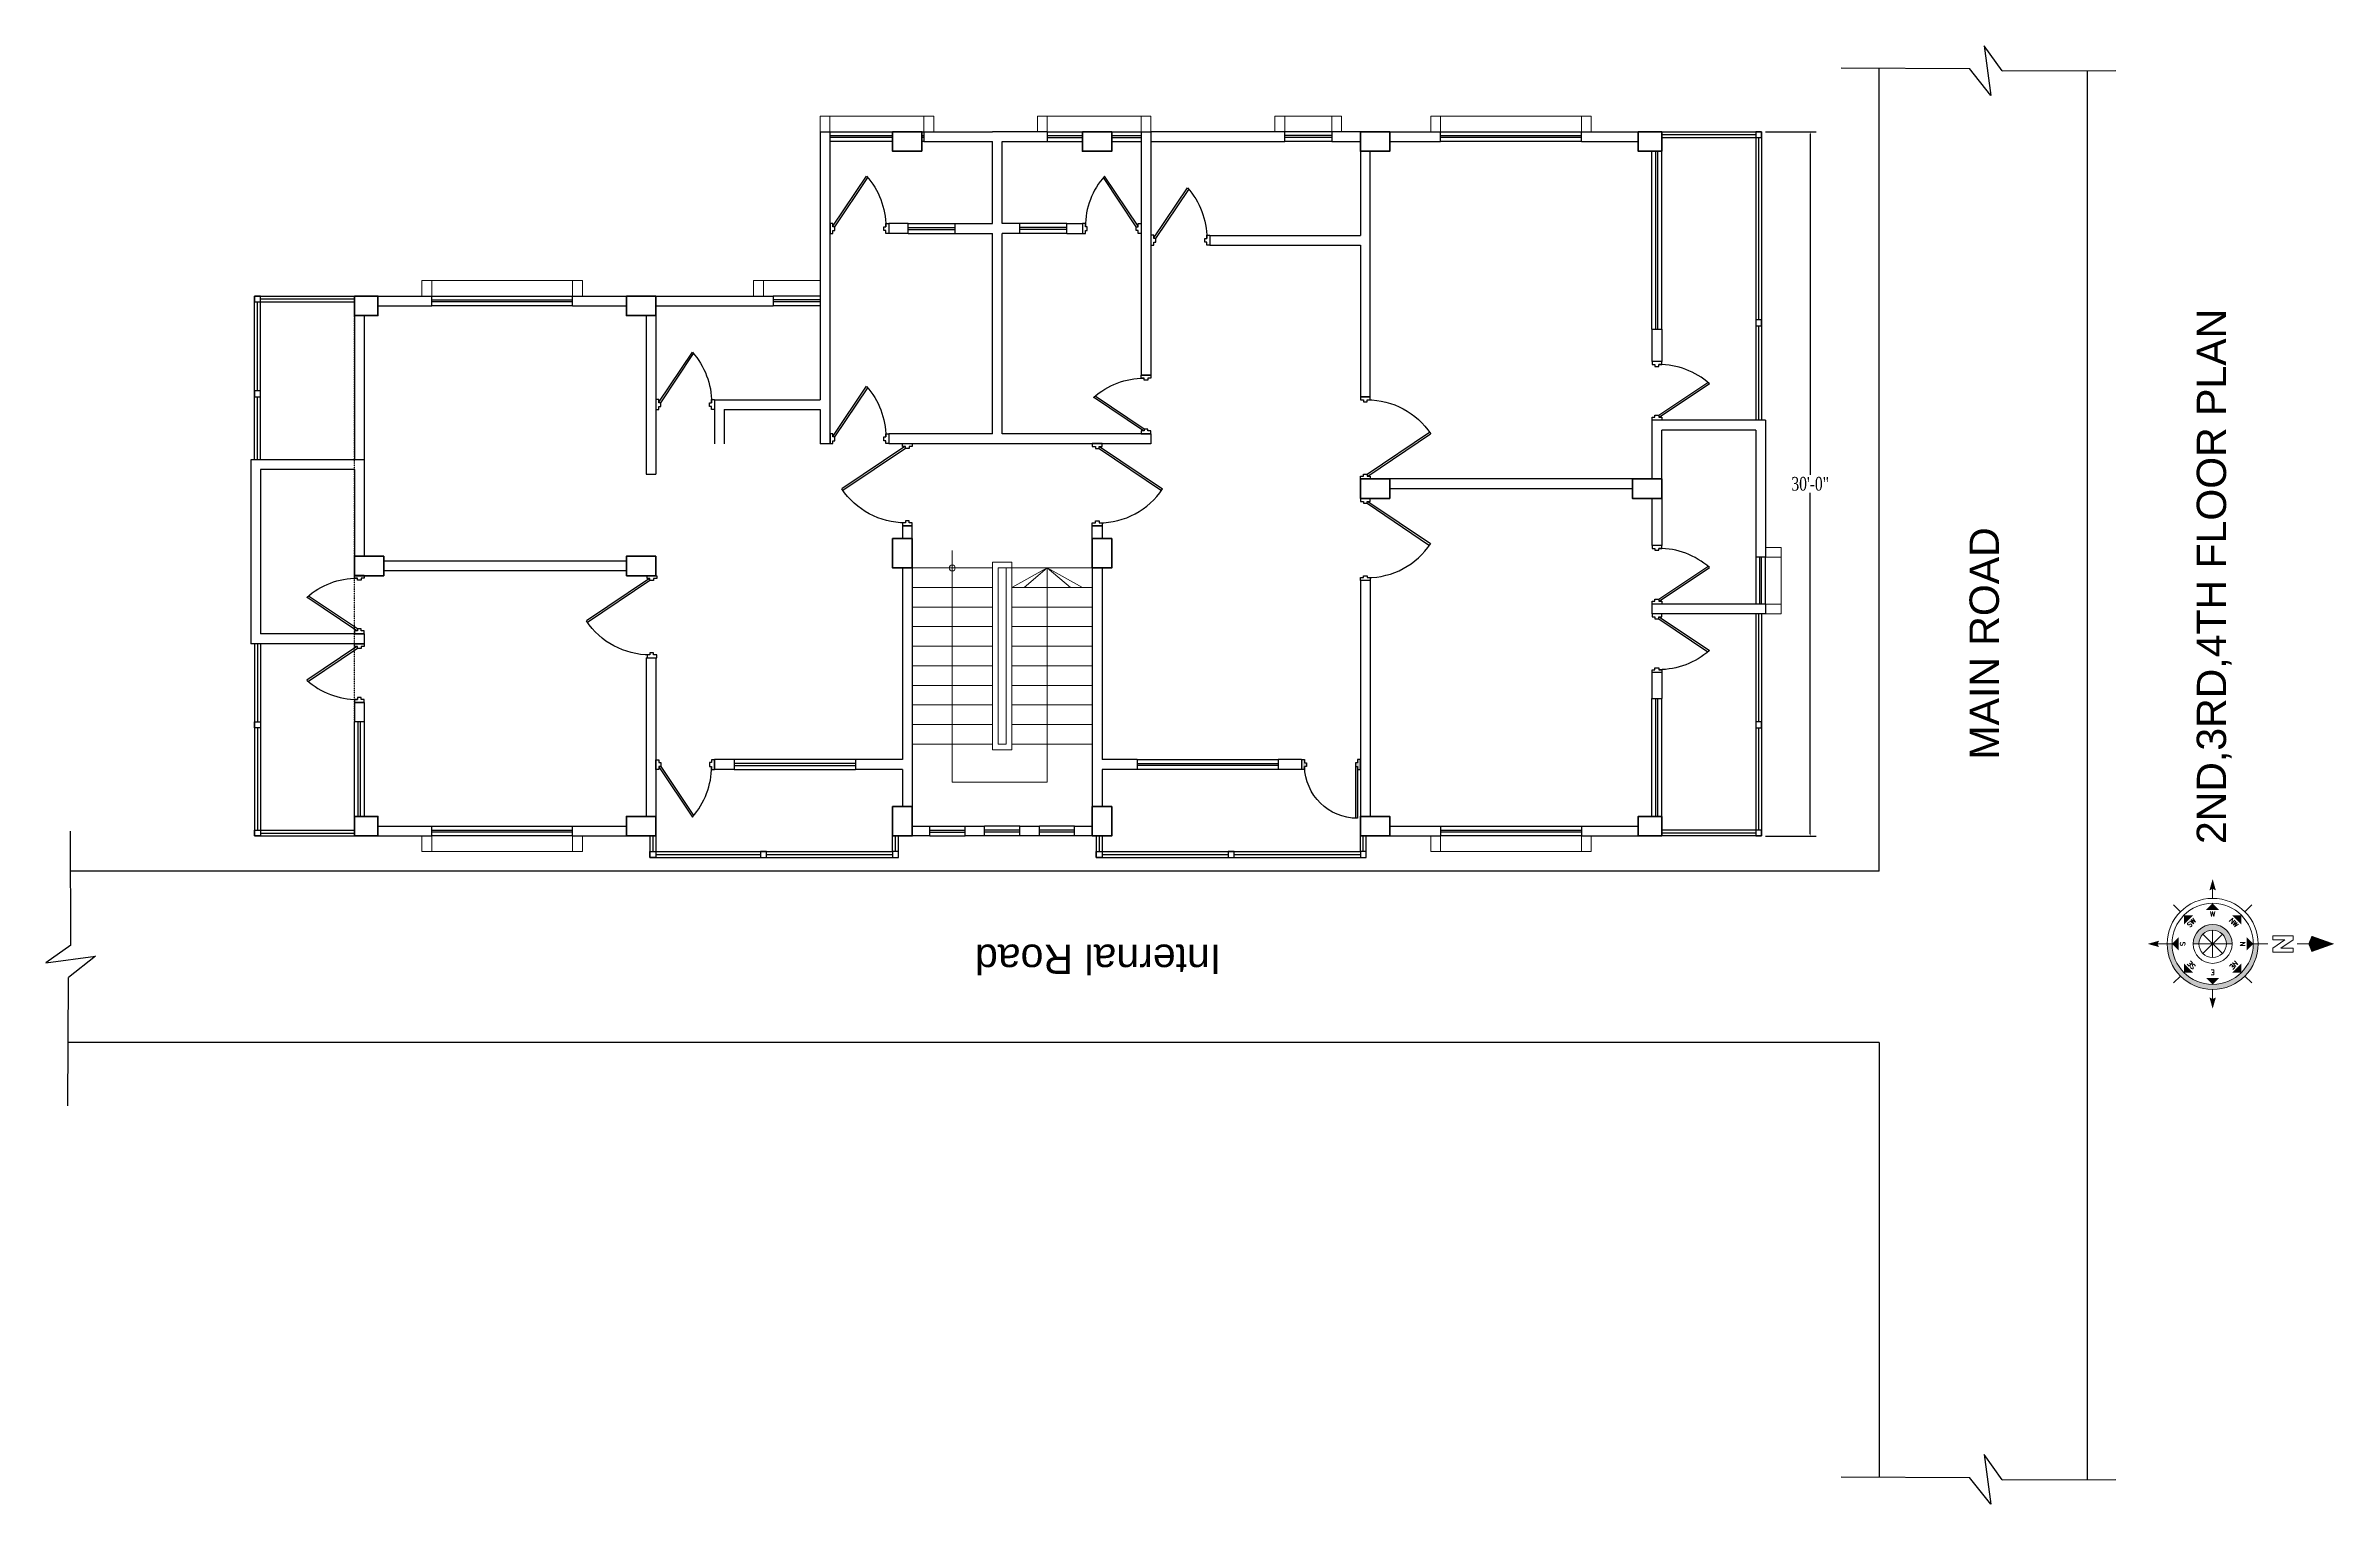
# Model space of a CAD drawing. Header units: inches. Extents: x -54558 to 35158, y -4190 to 41945.
# Drawn here: x -52461 to -51292, y 1901 to 2646 of the extents above; entities that cross this region are included whole.
import ezdxf
from ezdxf.enums import TextEntityAlignment as Align

# ---------------------------------------------------------------- set-up
doc = ezdxf.new("R2010")
doc.units = ezdxf.units.IN
doc.header["$MEASUREMENT"] = 0
doc.linetypes.add('AUDIT_I_190731160832-11', pattern=[0.375, 0.25, -0.125])
doc.linetypes.add('Dash 1_16_', pattern=[3.175, 1.5875, -1.5875])
doc.layers.get('0').update_dxf_attribs({"true_color": 0xe4c8de})
for name, color, linetype, lineweight in [('A-FURN-FIXD', 44, 'Continuous', 9), ('A_WALL', 7, 'Continuous', 30), ('colum', 241, 'Continuous', 40), ('railing', 6, 'Continuous', 5), ('ROAD', 251, 'Continuous', 30), ('sanshade', 252, 'Continuous', 5), ('Stair', 44, 'Continuous', 13), ('Ver', 144, 'Continuous', 30), ('Wall-02', 7, 'Continuous', 30), ('windo', 140, 'Continuous', 25)]:
    doc.layers.add(name, color=color, linetype=linetype, lineweight=lineweight)
doc.layers.add('door', color=34, linetype='Continuous')
doc.layers.add('title', color=7, linetype='Continuous')
doc.styles.add('Arial', font='arial.ttf')
doc.styles.add('LOGO', font='times.ttf', dxfattribs={"width": 0.75, "height": 7})
doc.styles.add('ROMANS', font='romans.shx', dxfattribs={"width": 0.8})
doc.dimstyles.new('STANDARD$0', dxfattribs={"dimtxt": 2, "dimasz": 1, "dimexe": 3, "dimexo": 2, "dimgap": 1, "dimtad": 1, "dimtih": 1, "dimtoh": 1, "dimzin": 3, "dimdsep": 46, "dimlunit": 4, "dimtxsty": 'LOGO', "dimcen": 0.09, "dimdle": 6, "dimclrd": 256, "dimclre": 256, "dimclrt": 7, "dimadec": 0, "dimazin": 1, "dimtm": 1e-09, "dimtfac": 1, "dimtofl": 0, "dimtmove": 0, "dimatfit": 2, "dimfxl": 1, "dimtolj": 1, "dimtzin": 0, "dimlwd": -1, "dimlwe": -1, "dimarcsym": 0})

# ---------------------------------------------------------------- blocks, each defined once
blk = doc.blocks.new('ewt')
at = {"layer": 'door'}
h = blk.add_hatch(color=256, dxfattribs=at)
h.paths.add_polyline_path([(-25669.3, -9136.3), (-25667.8, -9136.3), (-25667.8, -9134.8), (-25666.8, -9134.8), (-25666.8, -9132.9), (-25667.8, -9132.9), (-25667.8, -9131.3), (-25669.3, -9131.3)])
h.paths.add_polyline_path([(-25641.8, -9134.8), (-25640.8, -9134.8), (-25640.8, -9136.3), (-25639.3, -9136.3), (-25639.3, -9131.3), (-25640.8, -9131.3), (-25640.8, -9132.9), (-25641.8, -9132.9)])
h.paths.add_polyline_path([(-25667.8, -9161.3, 0.009262), (-25666.8, -9161.3), (-25666.8, -9134.8), (-25667.8, -9134.8)])
for p, q in [((-25667.8, -9134.8), (-25667.8, -9161.3)), ((-25666.8, -9134.8), (-25666.8, -9161.3))]:
    blk.add_line(p, q, dxfattribs=at)
for points in [[(-25666.8, -9134.8), (-25667.8, -9134.8), (-25667.8, -9136.3), (-25669.3, -9136.3), (-25669.3, -9131.3), (-25667.8, -9131.3), (-25667.8, -9132.9), (-25666.8, -9132.9)], [(-25641.8, -9134.8), (-25640.8, -9134.8), (-25640.8, -9136.3), (-25639.3, -9136.3), (-25639.3, -9131.3), (-25640.8, -9131.3), (-25640.8, -9132.9), (-25641.8, -9132.9)]]:
    blk.add_lwpolyline(points, close=True, dxfattribs=at)
blk.add_arc((-25667.8, -9134.3), 27, 269.9917, 359.0238, dxfattribs=at)
blk = doc.blocks.new('tyer')
at = {"layer": 'sanshade'}
for points in [[(-25800.8, -9018.3), (-25792.8, -9018.3), (-25792.8, -9023.3), (-25800.8, -9023.3)], [(-25800.8, -9018.3), (-25792.8, -9018.3), (-25792.8, -9100.3), (-25800.8, -9100.3)], [(-25800.8, -9095.3), (-25792.8, -9095.3), (-25792.8, -9100.3), (-25800.8, -9100.3)]]:
    blk.add_lwpolyline(points, close=True, dxfattribs=at)
blk = doc.blocks.new('tw4')
at = {"layer": 'sanshade'}
for points in [[(-25480.8, -8923.3), (-25472.8, -8923.3), (-25472.8, -8928.3), (-25480.8, -8928.3)], [(-25480.8, -8928.3), (-25472.8, -8928.3), (-25472.8, -8952.3), (-25480.8, -8952.3)], [(-25480.8, -8957.3), (-25472.8, -8957.3), (-25472.8, -8952.3), (-25480.8, -8952.3)]]:
    blk.add_lwpolyline(points, close=True, dxfattribs=at)
blk = doc.blocks.new('ee')
at = {"layer": 'sanshade'}
for points in [[(-25480.8, -8822.3), (-25472.8, -8822.3), (-25472.8, -8817.3), (-25480.8, -8817.3)], [(-25472.8, -8822.3), (-25480.8, -8822.3), (-25480.8, -8870.3), (-25472.8, -8870.3)], [(-25480.8, -8875.3), (-25472.8, -8875.3), (-25472.8, -8870.3), (-25480.8, -8870.3)]]:
    blk.add_lwpolyline(points, close=True, dxfattribs=at)
blk = doc.blocks.new('fjfds')
at = {"layer": 'railing'}
for p, q in [((-25748.8, -8794.3), (-25748.8, -8804.3)), ((-25748.8, -8794.3), (-25652.8, -8794.3)), ((-25748.8, -8804.3), (-25655.8, -8804.3)), ((-25745.8, -8797.3), (-25745.8, -8801.3)), ((-25745.8, -8797.3), (-25655.8, -8797.3)), ((-25745.8, -8801.3), (-25655.8, -8801.3)), ((-25655.8, -8797.3), (-25655.8, -8804.3)), ((-25655.8, -8804.3), (-25652.8, -8804.3)), ((-25652.8, -8794.3), (-25652.8, -8804.3))]:
    blk.add_line(p, q, dxfattribs=at)
at = {"layer": 'Stair'}
for p, q in [((-25745.8, -8753.3), (-25745.8, -8794.3)), ((-25735.8, -8753.3), (-25735.8, -8794.3)), ((-25725.8, -8753.3), (-25725.8, -8794.3)), ((-25715.8, -8753.3), (-25715.8, -8794.3)), ((-25705.8, -8753.3), (-25705.8, -8794.3)), ((-25695.8, -8753.3), (-25695.8, -8794.3)), ((-25685.8, -8753.3), (-25685.8, -8794.3)), ((-25675.8, -8753.3), (-25675.8, -8794.3)), ((-25665.8, -8753.3), (-25665.8, -8794.3)), ((-25655.8, -8753.3), (-25655.8, -8794.3)), ((-25765.3, -8773.8), (-25646.9, -8773.8)), ((-25765.3, -8773.8), (-25765.3, -8822.3)), ((-25745.8, -8804.3), (-25745.8, -8845.3)), ((-25735.8, -8804.3), (-25735.8, -8845.3)), ((-25725.8, -8804.3), (-25725.8, -8845.3)), ((-25715.8, -8804.3), (-25715.8, -8845.3)), ((-25705.8, -8804.3), (-25705.8, -8845.3)), ((-25695.8, -8804.3), (-25695.8, -8845.3)), ((-25685.8, -8804.3), (-25685.8, -8845.3)), ((-25675.8, -8804.3), (-25675.8, -8845.3)), ((-25665.8, -8804.3), (-25665.8, -8845.3)), ((-25655.8, -8822.3), (-25665.8, -8804.3)), ((-25655.8, -8804.3), (-25655.8, -8845.3)), ((-25655.8, -8822.3), (-25665.8, -8810.5)), ((-25765.3, -8822.3), (-25655.8, -8822.3)), ((-25655.8, -8822.3), (-25665.8, -8840.3)), ((-25655.8, -8822.3), (-25665.8, -8834.2))]:
    blk.add_line(p, q, dxfattribs=at)
blk.add_circle((-25655.8, -8773.8), 1.51, dxfattribs=at)
blk = doc.blocks.new('ddf')
at = {"layer": 'sanshade'}
for points in [[(-25516.8, -8672.3), (-25508.8, -8672.3), (-25508.8, -8677.3), (-25516.8, -8677.3)], [(-25516.8, -8677.3), (-25508.8, -8677.3), (-25508.8, -8706.3), (-25516.8, -8706.3)]]:
    blk.add_lwpolyline(points, close=True, dxfattribs=at)
blk = doc.blocks.new('*D579')
at = {"layer": 'A_WALL', "ltscale": 0.25}
for p, q in [((-51582.4, 2602.5), (-51556.5, 2602.5)), ((-51559.5, 2601.5), (-51559.5, 2427.1)), ((-51559.5, 2243.5), (-51559.5, 2418)), ((-51582.4, 2242.5), (-51556.5, 2242.5))]:
    blk.add_line(p, q, dxfattribs=at)
for points in [[(-51559.7, 2601.5), (-51559.3, 2601.5), (-51559.5, 2602.5)], [(-51559.7, 2243.5), (-51559.3, 2243.5), (-51559.5, 2242.5)]]:
    blk.add_solid(points, dxfattribs=at)
at = {"layer": 'A_WALL', "color": 7, "ltscale": 0.25, "insert": (-51559.5, 2422.5), "char_height": 7, "attachment_point": 5, "style": 'LOGO'}
blk.add_mtext('\\A1;30\'-0"', dxfattribs=at)
blk = doc.blocks.new('Anno_North_J_Metric')
at = {"layer": 'title', "lineweight": 18}
h = blk.add_hatch(color=256, dxfattribs=at)
h.paths.add_polyline_path([(4.17, 0), (4.68, 0, 1), (-4.68, 0), (-4.17, 0, -1)])
h.paths.add_polyline_path([(-1.41, 0), (-2, 0, 1), (2, 0), (1.41, 0, -1)])
for p, q in [((0, 4.68), (0, 5.67)), ((-3.31, 3.31), (-4.01, 4.01)), ((3.31, 3.31), (4.01, 4.01)), ((-8.67, 0), (-9.83, 0)), ((-8.27, 0.86), (-6.17, 0.86)), ((-8.27, 0.44), (-8.27, 0.86)), ((-7.01, 0.44), (-8.27, 0.44)), ((-8.27, -0.4), (-7.01, 0.44)), ((-6.17, 0.44), (-7.43, -0.4)), ((-6.17, 0.86), (-6.17, 0.44)), ((-4.68, 0), (-5.67, 0)), ((-4.68, 0), (-4.17, 0)), ((1, -1), (-1, 1)), ((1, 1), (-1, -1)), ((-1, 1), (1, -1)), ((-1, -1), (1, 1)), ((0, -1.41), (0, 1.41)), ((0, 1.41), (0, -1.41)), ((1.41, 0), (2, 0)), ((4.68, 0), (4.17, 0)), ((4.68, 0), (5.67, 0)), ((-8.27, -0.82), (-8.27, -0.4)), ((-6.17, -0.82), (-8.27, -0.82)), ((-7.43, -0.4), (-6.17, -0.4)), ((-6.17, -0.4), (-6.17, -0.82)), ((-1.41, 0), (-2, 0)), ((1.41, 0), (-1.41, 0)), ((-1.41, 0), (1.41, 0)), ((-3.31, -3.31), (-4.01, -4.01)), ((0, -4.68), (0, -5.67)), ((3.31, -3.31), (4.01, -4.01))]:
    blk.add_line(p, q, dxfattribs=at)
for radius in [4.68, 4.17, 2, 1.41]:
    blk.add_circle((0, 0), radius, dxfattribs=at)
for points in [[(-0.33, 5.5), (0, 5.67), (0, 6.67)], [(0, 6.67), (0.33, 5.5), (0, 5.67)], [(-2.95, 2.95), (-2, 2.95), (-2.95, 2)], [(0, 4.17), (0.67, 3.5), (-0.67, 3.5)], [(2.95, 2.95), (2.95, 2), (2, 2.95)], [(-9.83, 0), (-10.17, 0.83), (-12.5, 0)], [(-12.5, 0), (-10.17, -0.83), (-9.83, 0)], [(-4.17, 0), (-3.5, 0.67), (-3.5, -0.67)], [(4.17, 0), (3.5, -0.67), (3.5, 0.67)], [(5.5, 0.33), (5.67, 0), (6.67, 0)], [(-2.95, -2.95), (-2.95, -2), (-2, -2.95)], [(2.95, -2.95), (2, -2.95), (2.95, -2)], [(6.67, 0), (5.5, -0.33), (5.67, 0)], [(0, -4.17), (-0.67, -3.5), (0.67, -3.5)], [(0, -6.67), (-0.33, -5.5), (0, -5.67)], [(0.33, -5.5), (0, -5.67), (0, -6.67)]]:
    blk.add_solid(points, dxfattribs=at)
at = {"layer": 'title', "lineweight": 18, "style": 'ROMANS'}
for s, rotation, p in [('NE', 45, (-2, 2)), ('SE', 315, (2, 2)), ('N', 90, (-2.83, 0)), ('S', 90, (3.33, 0)), ('NW', 135, (-2, -2)), ('SW', 225, (2, -2)), ('W', 180, (0, -2.83))]:
    blk.add_text(s, height=0.5, rotation=rotation, dxfattribs=at).set_placement(p, align=Align.CENTER)
blk.add_text('E', height=0.5, dxfattribs=at).set_placement((0, 2.67), align=Align.CENTER)
blk = doc.blocks.new('North')
at = {"layer": 'title', "linetype": 'Dash 1_16_', "lineweight": 20, "xscale": 79.54979519464541, "yscale": 79.54979519464541, "zscale": 79.54979519464541, "rotation": 270}
blk.add_blockref('Anno_North_J_Metric', (8025510, 1107807), dxfattribs=at)
blk = doc.blocks.new('jj')
at = {"layer": 'door'}
for p, q in [((11000.8, 10306.4), (11025.9, 10323.2)), ((11001.1, 10305.4), (11026.7, 10322.6))]:
    blk.add_line(p, q, dxfattribs=at)
for points in [[(11000.8, 10331.4), (11000.8, 10332.4), (11002.4, 10332.4), (11002.4, 10333.9), (10997.4, 10333.9), (10997.4, 10332.4), (10998.9, 10332.4), (10998.9, 10331.4)], [(11000.8, 10306.4), (11000.8, 10305.4), (11002.4, 10305.4), (11002.4, 10303.9), (10997.4, 10303.9), (10997.4, 10305.4), (10998.9, 10305.4), (10998.9, 10306.4)]]:
    blk.add_lwpolyline(points, close=True, dxfattribs=at)
blk.add_arc((11000.8, 10293.4), 39, 48.4266, 90, dxfattribs=at)
blk = doc.blocks.new('efre')
at = {"layer": 'door'}
for p, q in [((10922.9, 10339.4), (10901.4, 10307.5)), ((10923.9, 10339.1), (10902.3, 10307))]:
    blk.add_line(p, q, dxfattribs=at)
for points in [[(10885.9, 10339.4), (10884.9, 10339.4), (10884.9, 10337.9), (10883.4, 10337.9), (10883.4, 10342.9), (10884.9, 10342.9), (10884.9, 10341.3), (10885.9, 10341.3)], [(10922.9, 10339.4), (10923.9, 10339.4), (10923.9, 10337.9), (10925.4, 10337.9), (10925.4, 10342.9), (10923.9, 10342.9), (10923.9, 10341.3), (10922.9, 10341.3)]]:
    blk.add_lwpolyline(points, close=True, dxfattribs=at)
blk.add_arc((10923.9, 10339.4), 39, 180, 236.3642, dxfattribs=at)

msp = doc.modelspace()

# ---------------------------------------------------------------- linework, layer by layer
at = {"linetype": 'AUDIT_I_190731160832-11', "ltscale": 0.25}
msp.add_line((-52303.35, 2252.527), (-52303.35, 2518.527), dxfattribs=at)
at = {"layer": 'A_WALL', "ltscale": 0.25}
for p, q in [((-52020.35, 2555.527), (-52030.35, 2555.527)), ((-52020.35, 2550.527), (-52030.35, 2550.527)), ((-52020.35, 2550.527), (-52020.35, 2555.527)), ((-51996.35, 2550.527), (-51996.35, 2555.527)), ((-51963.332, 2550.527), (-51963.332, 2555.527)), ((-51939.332, 2550.527), (-51939.332, 2555.527)), ((-51939.332, 2555.527), (-51931.35, 2555.527)), ((-51939.332, 2550.527), (-51931.35, 2550.527)), ((-51635.35, 2425.027), (-51635.35, 2450.027))]:
    msp.add_line(p, q, dxfattribs=at)
for points in [[(-51827.949, 2597.527), (-51827.949, 2602.527), (-51896.35, 2602.527), (-51896.35, 2597.527)], [(-52023.35, 2401.027), (-52023.35, 2394.527), (-52018.35, 2394.527), (-52018.35, 2401.027)], [(-51921.35, 2401.027), (-51921.35, 2394.527), (-51926.35, 2394.527), (-51926.35, 2401.027)]]:
    msp.add_lwpolyline(points, close=True, dxfattribs=at)
at = {"layer": 'colum'}
for points in [[(-52013.35, 2592.527), (-52013.35, 2602.527), (-52028.35, 2602.527), (-52028.35, 2592.527)], [(-51931.35, 2602.527), (-51931.35, 2592.527), (-51916.35, 2592.527), (-51916.35, 2602.527)], [(-51774.35, 2602.527), (-51774.35, 2592.527), (-51789.35, 2592.527), (-51789.35, 2602.527)], [(-51635.35, 2602.527), (-51635.35, 2592.527), (-51647.35, 2592.527), (-51647.35, 2602.527)], [(-52303.35, 2518.527), (-52303.35, 2508.527), (-52291.35, 2508.527), (-52291.35, 2518.527)], [(-52164.35, 2518.527), (-52164.35, 2508.527), (-52149.35, 2508.527), (-52149.35, 2518.527)], [(-51774.35, 2415.027), (-51774.35, 2425.027), (-51789.35, 2425.027), (-51789.35, 2415.027)], [(-51635.35, 2415.027), (-51635.35, 2425.027), (-51650.35, 2425.027), (-51650.35, 2415.027)], [(-52303.35, 2375.527), (-52303.35, 2385.527), (-52288.35, 2385.527), (-52288.35, 2375.527)], [(-52164.35, 2375.527), (-52164.35, 2385.527), (-52149.35, 2385.527), (-52149.35, 2375.527)], [(-52018.35, 2394.527), (-52028.35, 2394.527), (-52028.35, 2379.527), (-52018.35, 2379.527)], [(-51916.35, 2394.527), (-51926.35, 2394.527), (-51926.35, 2379.527), (-51916.35, 2379.527)], [(-52018.35, 2257.527), (-52028.35, 2257.527), (-52028.35, 2242.527), (-52018.35, 2242.527)], [(-51916.35, 2257.527), (-51926.35, 2257.527), (-51926.35, 2242.527), (-51916.35, 2242.527)], [(-52303.35, 2242.527), (-52303.35, 2252.527), (-52291.35, 2252.527), (-52291.35, 2242.527)], [(-52164.35, 2242.527), (-52164.35, 2252.527), (-52149.35, 2252.527), (-52149.35, 2242.527)], [(-51774.35, 2242.527), (-51774.35, 2252.527), (-51789.35, 2252.527), (-51789.35, 2242.527)], [(-51635.35, 2242.527), (-51635.35, 2252.527), (-51647.35, 2252.527), (-51647.35, 2242.527)]]:
    msp.add_lwpolyline(points, close=True, dxfattribs=at)
at = {"layer": 'ROAD'}
for p, q in [((-51461.504, 2633.577), (-51470.588, 2646.46)), ((-51470.588, 2646.46), (-51467.138, 2621.056)), ((-51543.724, 2635.133), (-51478.082, 2634.781)), ((-51524.35, 2224.527), (-51524.35, 2635.029)), ((-51467.138, 2621.056), (-51478.082, 2634.781)), ((-51461.504, 2633.577), (-51403.362, 2633.761)), ((-51417.87, 1913.566), (-51417.87, 2633.715)), ((-52448.165, 2186.772), (-52448.349, 2244.915)), ((-51524.35, 2224.527), (-52448.284, 2224.527)), ((-52448.165, 2186.772), (-52461.048, 2177.689)), ((-52461.048, 2177.689), (-52435.644, 2181.138)), ((-52435.644, 2181.138), (-52449.368, 2170.195)), ((-52449.721, 2104.553), (-52449.368, 2170.195)), ((-51524.35, 2136.968), (-52449.547, 2136.968)), ((-51524.35, 2136.968), (-51524.35, 1914.88)), ((-51461.504, 1913.428), (-51470.588, 1926.311)), ((-51470.588, 1926.311), (-51467.138, 1900.907)), ((-51543.724, 1914.984), (-51478.082, 1914.632)), ((-51467.138, 1900.907), (-51478.082, 1914.632)), ((-51461.504, 1913.428), (-51403.362, 1913.612))]:
    msp.add_line(p, q, dxfattribs=at)
at = {"layer": 'Ver'}
for points in [[(-51635.35, 2602.527), (-51584.35, 2602.527), (-51584.35, 2455.027)], [(-51635.35, 2599.527), (-51587.35, 2599.527), (-51587.35, 2455.027)], [(-52354.35, 2434.814), (-52354.35, 2518.527), (-52303.35, 2518.527)], [(-52351.35, 2434.814), (-52351.35, 2515.527), (-52303.35, 2515.527)], [(-51587.35, 2356.027), (-51587.35, 2245.527), (-51635.35, 2245.527)], [(-51584.35, 2356.027), (-51584.35, 2242.527), (-51635.35, 2242.527)], [(-52354.35, 2340.814), (-52354.35, 2242.527), (-52303.35, 2242.527)], [(-52351.35, 2340.814), (-52351.35, 2245.527), (-52303.35, 2245.527)], [(-52152.35, 2242.527), (-52152.35, 2231.527), (-52025.35, 2231.527), (-52025.35, 2242.527)], [(-52149.35, 2242.527), (-52149.35, 2234.527), (-52028.35, 2234.527), (-52028.35, 2242.527)], [(-51924.35, 2242.527), (-51924.35, 2231.527), (-51786.35, 2231.527), (-51786.35, 2242.527)], [(-51921.35, 2242.527), (-51921.35, 2234.527), (-51789.35, 2234.527), (-51789.35, 2242.527)]]:
    msp.add_lwpolyline(points, dxfattribs=at)
at = {"layer": 'Wall-02'}
for p, q in [((-52065.35, 2602.527), (-52060.35, 2602.527)), ((-52065.35, 2602.527), (-52065.35, 2518.527)), ((-52060.35, 2602.527), (-52060.35, 2443.027)), ((-52012.35, 2602.527), (-51977.35, 2602.527)), ((-52012.35, 2602.527), (-52012.35, 2597.527)), ((-52012.35, 2597.527), (-51977.35, 2597.527)), ((-51949.35, 2602.527), (-51977.35, 2602.527)), ((-51977.35, 2555.527), (-51977.35, 2597.527)), ((-51972.35, 2597.527), (-51949.35, 2597.527)), ((-51972.35, 2555.527), (-51972.35, 2597.482)), ((-51949.35, 2602.527), (-51949.35, 2597.527)), ((-51901.35, 2602.527), (-51896.35, 2602.527)), ((-51901.35, 2602.527), (-51901.35, 2478.027)), ((-51896.35, 2602.527), (-51896.35, 2478.027)), ((-51803.949, 2602.527), (-51803.949, 2597.527)), ((-51789.35, 2602.527), (-51803.949, 2602.527)), ((-51803.949, 2597.527), (-51789.35, 2597.527)), ((-51774.35, 2602.527), (-51748.35, 2602.527)), ((-51774.35, 2597.527), (-51748.35, 2597.527)), ((-51748.35, 2597.527), (-51748.35, 2602.527)), ((-51676.35, 2602.527), (-51647.35, 2602.527)), ((-51676.35, 2597.527), (-51676.35, 2602.527)), ((-51676.35, 2597.527), (-51647.35, 2597.527)), ((-52030.35, 2555.527), (-52030.35, 2550.527)), ((-51996.35, 2555.527), (-51977.35, 2555.527)), ((-51996.35, 2550.527), (-51977.35, 2550.527)), ((-51977.35, 2448.027), (-51977.35, 2550.527)), ((-51963.332, 2555.527), (-51972.35, 2555.527)), ((-51972.35, 2448.027), (-51972.35, 2550.527)), ((-51963.332, 2550.527), (-51972.35, 2550.527)), ((-51931.35, 2555.527), (-51931.35, 2550.527)), ((-51866.35, 2549.527), (-51789.35, 2549.527)), ((-51866.35, 2549.527), (-51866.35, 2544.527)), ((-51866.35, 2544.527), (-51789.35, 2544.527)), ((-52291.35, 2518.527), (-52263.85, 2518.527)), ((-52263.85, 2513.527), (-52263.85, 2518.527)), ((-52191.85, 2518.527), (-52089.35, 2518.527)), ((-52191.85, 2513.527), (-52191.85, 2518.527)), ((-52089.35, 2518.527), (-52089.35, 2513.527)), ((-52065.35, 2518.527), (-52065.35, 2465.527)), ((-52303.35, 2508.527), (-52303.35, 2434.814)), ((-52298.35, 2508.527), (-52298.35, 2385.527)), ((-52291.35, 2513.527), (-52263.85, 2513.527)), ((-52191.85, 2513.527), (-52164.35, 2513.527)), ((-52154.35, 2508.527), (-52154.35, 2427.527)), ((-52149.35, 2513.527), (-52089.35, 2513.527)), ((-52149.35, 2508.527), (-52149.35, 2427.527)), ((-51640.35, 2501.557), (-51640.35, 2485.027)), ((-51640.35, 2501.557), (-51635.35, 2501.557)), ((-51635.35, 2501.557), (-51635.35, 2485.027)), ((-51635.35, 2485.027), (-51640.35, 2485.027)), ((-51896.35, 2478.027), (-51901.35, 2478.027)), ((-52119.35, 2465.527), (-52065.35, 2465.527)), ((-52119.35, 2465.527), (-52119.35, 2443.027)), ((-52114.35, 2460.527), (-52065.35, 2460.527)), ((-52114.35, 2460.527), (-52114.35, 2443.027)), ((-52065.35, 2460.527), (-52065.35, 2443.027)), ((-51977.35, 2448.027), (-52030.35, 2448.027)), ((-52030.35, 2448.027), (-52030.35, 2443.027)), ((-51896.35, 2448.027), (-51972.35, 2448.027)), ((-51896.35, 2448.027), (-51896.35, 2443.027)), ((-51640.35, 2455.027), (-51640.35, 2425.027)), ((-51582.35, 2455.027), (-51640.35, 2455.027)), ((-51587.35, 2450.027), (-51635.35, 2450.027)), ((-51587.35, 2450.027), (-51587.35, 2385.027)), ((-51582.35, 2455.027), (-51582.35, 2385.027)), ((-52356.35, 2434.814), (-52356.35, 2340.814)), ((-52298.35, 2434.814), (-52356.35, 2434.814)), ((-52060.35, 2443.027), (-52065.35, 2443.027)), ((-51896.35, 2443.027), (-52030.35, 2443.027)), ((-52351.35, 2429.814), (-52351.35, 2345.814)), ((-52303.35, 2429.814), (-52351.35, 2429.814)), ((-52303.35, 2429.814), (-52303.35, 2385.527)), ((-52154.35, 2427.527), (-52149.35, 2427.527)), ((-51650.35, 2425.027), (-51774.35, 2425.027)), ((-51650.35, 2420.027), (-51774.35, 2420.027)), ((-51640.35, 2415.027), (-51640.35, 2391.027)), ((-51635.35, 2415.027), (-51635.35, 2391.027)), ((-52164.35, 2383.027), (-52288.35, 2383.027)), ((-52164.35, 2378.027), (-52288.35, 2378.027)), ((-52023.35, 2379.527), (-52023.35, 2281.527)), ((-52018.35, 2379.527), (-52018.35, 2242.527)), ((-51926.35, 2379.527), (-51926.35, 2257.527)), ((-51921.35, 2379.527), (-51921.35, 2281.527)), ((-51582.35, 2385.027), (-51587.35, 2385.027)), ((-51789.35, 2373.027), (-51789.35, 2252.527)), ((-51784.35, 2373.027), (-51789.35, 2373.027)), ((-51784.35, 2373.027), (-51784.35, 2252.527)), ((-51640.35, 2361.027), (-51640.35, 2356.027)), ((-51582.35, 2361.027), (-51640.35, 2361.027)), ((-51582.35, 2356.027), (-51640.35, 2356.027)), ((-51582.35, 2361.027), (-51582.35, 2356.027)), ((-52298.35, 2340.814), (-52356.35, 2340.814)), ((-52298.35, 2345.814), (-52351.35, 2345.814)), ((-52298.35, 2345.814), (-52298.35, 2340.814)), ((-52154.35, 2333.527), (-52154.35, 2252.527)), ((-52154.35, 2333.527), (-52149.35, 2333.527)), ((-52149.35, 2333.527), (-52149.35, 2252.527)), ((-51640.35, 2326.027), (-51640.35, 2312.826)), ((-51635.35, 2326.027), (-51640.35, 2326.027)), ((-51635.35, 2326.027), (-51635.35, 2312.826)), ((-52298.35, 2310.814), (-52303.35, 2310.814)), ((-52303.35, 2310.814), (-52303.35, 2300.814)), ((-52298.35, 2310.814), (-52298.35, 2300.814)), ((-51640.35, 2312.826), (-51635.35, 2312.826)), ((-52298.35, 2300.814), (-52303.35, 2300.814)), ((-52119.35, 2281.527), (-52119.35, 2276.527)), ((-52109.35, 2281.527), (-52119.35, 2281.527)), ((-52109.35, 2281.527), (-52109.35, 2276.527)), ((-52047.35, 2281.527), (-52047.35, 2276.527)), ((-52023.35, 2281.527), (-52047.35, 2281.527)), ((-51903.35, 2281.527), (-51921.35, 2281.527)), ((-51903.35, 2281.527), (-51903.35, 2276.527)), ((-51831.35, 2281.527), (-51831.35, 2276.527)), ((-51819.35, 2281.527), (-51831.35, 2281.527)), ((-51819.35, 2281.527), (-51819.35, 2276.527)), ((-52109.35, 2276.527), (-52119.35, 2276.527)), ((-52023.35, 2276.527), (-52047.35, 2276.527)), ((-52023.35, 2276.527), (-52023.35, 2257.527)), ((-51921.35, 2276.527), (-51921.35, 2257.527)), ((-51903.35, 2276.527), (-51921.35, 2276.527)), ((-51819.35, 2276.527), (-51831.35, 2276.527)), ((-52291.35, 2247.527), (-52263.85, 2247.527)), ((-52263.85, 2242.527), (-52263.85, 2247.527)), ((-52191.85, 2247.527), (-52164.35, 2247.527)), ((-52191.85, 2242.527), (-52191.85, 2247.527)), ((-52018.35, 2247.527), (-52009.35, 2247.527)), ((-52009.35, 2242.527), (-52009.35, 2247.527)), ((-51991.35, 2247.527), (-51981.35, 2247.527)), ((-51991.35, 2242.527), (-51991.35, 2247.527)), ((-51981.35, 2242.527), (-51981.35, 2247.527)), ((-51963.35, 2247.527), (-51953.35, 2247.527)), ((-51963.35, 2242.527), (-51963.35, 2247.527)), ((-51953.35, 2242.527), (-51953.35, 2247.527)), ((-51935.35, 2247.527), (-51926.35, 2247.527)), ((-51935.35, 2242.527), (-51935.35, 2247.527)), ((-51774.35, 2247.527), (-51748.35, 2247.527)), ((-51748.35, 2247.527), (-51748.35, 2242.527)), ((-51676.35, 2247.527), (-51647.35, 2247.527)), ((-51676.35, 2247.527), (-51676.35, 2242.527)), ((-52291.35, 2242.527), (-52263.85, 2242.527)), ((-52191.85, 2242.527), (-52164.35, 2242.527)), ((-52009.35, 2242.527), (-52018.35, 2242.527)), ((-51981.35, 2242.527), (-51991.35, 2242.527)), ((-51953.35, 2242.527), (-51963.35, 2242.527)), ((-51926.35, 2242.527), (-51935.35, 2242.527)), ((-51774.35, 2242.527), (-51748.35, 2242.527)), ((-51676.35, 2242.527), (-51647.35, 2242.527))]:
    msp.add_line(p, q, dxfattribs=at)
for points in [[(-51789.35, 2592.527), (-51789.35, 2549.527)], [(-51789.35, 2482.027), (-51789.35, 2467.027), (-51784.35, 2467.027), (-51784.35, 2592.527)], [(-51789.35, 2544.527), (-51789.35, 2482.027)]]:
    msp.add_lwpolyline(points, dxfattribs=at)
at = {"layer": 'windo'}
for p, q in [((-52060.35, 2602.527), (-52012.35, 2602.527)), ((-52060.35, 2600.527), (-52028.35, 2600.527)), ((-52028.35, 2599.527), (-52060.35, 2599.527)), ((-52028.35, 2597.527), (-52060.35, 2597.527)), ((-52013.35, 2600.527), (-52012.35, 2600.527)), ((-52012.35, 2599.527), (-52013.35, 2599.527)), ((-52012.35, 2597.527), (-52013.35, 2597.527)), ((-51949.35, 2602.527), (-51901.35, 2602.527)), ((-51949.35, 2600.527), (-51931.35, 2600.527)), ((-51949.35, 2599.527), (-51931.35, 2599.527)), ((-51949.35, 2597.527), (-51931.35, 2597.527)), ((-51916.35, 2600.527), (-51901.35, 2600.527)), ((-51916.35, 2599.527), (-51901.35, 2599.527)), ((-51916.35, 2597.527), (-51901.35, 2597.527)), ((-51803.949, 2602.527), (-51827.949, 2602.527)), ((-51803.949, 2600.527), (-51827.949, 2600.527)), ((-51803.949, 2599.527), (-51827.949, 2599.527)), ((-51803.949, 2597.527), (-51827.949, 2597.527)), ((-51748.35, 2602.527), (-51676.35, 2602.527)), ((-51748.35, 2600.527), (-51676.35, 2600.527)), ((-51676.35, 2599.527), (-51748.35, 2599.527)), ((-51676.35, 2597.527), (-51748.35, 2597.527)), ((-51640.35, 2501.557), (-51640.35, 2592.527)), ((-51638.35, 2501.557), (-51638.35, 2592.527)), ((-51637.35, 2501.557), (-51637.35, 2592.527)), ((-51635.35, 2501.557), (-51635.35, 2592.527)), ((-52020.35, 2555.527), (-51996.35, 2555.527)), ((-52020.35, 2553.527), (-51996.35, 2553.527)), ((-52020.35, 2552.527), (-51996.35, 2552.527)), ((-52020.35, 2550.527), (-51996.35, 2550.527)), ((-51939.332, 2555.527), (-51963.332, 2555.527)), ((-51939.332, 2553.527), (-51963.332, 2553.527)), ((-51939.332, 2552.527), (-51963.332, 2552.527)), ((-51939.332, 2550.527), (-51963.332, 2550.527)), ((-52263.85, 2518.527), (-52191.85, 2518.527)), ((-52263.85, 2516.527), (-52191.85, 2516.527)), ((-52191.85, 2515.527), (-52263.85, 2515.527)), ((-52065.35, 2518.527), (-52089.35, 2518.527)), ((-52065.35, 2516.527), (-52089.35, 2516.527)), ((-52065.35, 2515.527), (-52089.35, 2515.527)), ((-52191.85, 2513.527), (-52263.85, 2513.527)), ((-52065.35, 2513.527), (-52089.35, 2513.527)), ((-51587.35, 2385.027), (-51587.35, 2361.027)), ((-51585.35, 2385.027), (-51585.35, 2361.027)), ((-51584.35, 2361.027), (-51584.35, 2385.027)), ((-51582.35, 2361.027), (-51582.35, 2385.027)), ((-51640.35, 2252.527), (-51640.35, 2312.826)), ((-51638.35, 2252.527), (-51638.35, 2312.826)), ((-51637.35, 2252.527), (-51637.35, 2312.826)), ((-51635.35, 2252.527), (-51635.35, 2312.826)), ((-52303.35, 2252.527), (-52303.35, 2300.814)), ((-52301.35, 2252.527), (-52301.35, 2300.814)), ((-52300.35, 2300.814), (-52300.35, 2252.527)), ((-52298.35, 2300.814), (-52298.35, 2252.527)), ((-52047.35, 2281.527), (-52109.35, 2281.527)), ((-51903.35, 2281.527), (-51831.35, 2281.527)), ((-52047.35, 2279.527), (-52109.35, 2279.527)), ((-52109.35, 2278.527), (-52047.35, 2278.527)), ((-52109.35, 2276.527), (-52047.35, 2276.527)), ((-51903.35, 2279.527), (-51831.35, 2279.527)), ((-51831.35, 2278.527), (-51903.35, 2278.527)), ((-51831.35, 2276.527), (-51903.35, 2276.527)), ((-52263.85, 2247.527), (-52191.85, 2247.527)), ((-52263.85, 2245.527), (-52191.85, 2245.527)), ((-52009.35, 2247.527), (-51991.35, 2247.527)), ((-52009.35, 2245.527), (-51991.35, 2245.527)), ((-51963.35, 2247.527), (-51981.35, 2247.527)), ((-51963.35, 2245.527), (-51981.35, 2245.527)), ((-51935.35, 2247.527), (-51953.35, 2247.527)), ((-51935.35, 2245.527), (-51953.35, 2245.527)), ((-51748.35, 2247.527), (-51676.35, 2247.527)), ((-51748.35, 2245.527), (-51676.35, 2245.527)), ((-52191.85, 2244.527), (-52263.85, 2244.527)), ((-52191.85, 2242.527), (-52263.85, 2242.527)), ((-52009.35, 2244.527), (-51991.35, 2244.527)), ((-52009.35, 2242.527), (-51991.35, 2242.527)), ((-51963.35, 2244.527), (-51981.35, 2244.527)), ((-51963.35, 2242.527), (-51981.35, 2242.527)), ((-51935.35, 2244.527), (-51953.35, 2244.527)), ((-51935.35, 2242.527), (-51953.35, 2242.527)), ((-51676.35, 2244.527), (-51748.35, 2244.527)), ((-51676.35, 2242.527), (-51748.35, 2242.527))]:
    msp.add_line(p, q, dxfattribs=at)
for points in [[(-51635.35, 2601.027), (-51587.35, 2601.027)], [(-51585.85, 2599.527), (-51585.85, 2506.277)], [(-52352.85, 2470.04), (-52352.85, 2515.527)], [(-52351.35, 2517.027), (-52303.35, 2517.027)], [(-51585.85, 2503.277), (-51585.85, 2455.027)], [(-52352.85, 2434.814), (-52352.85, 2467.04)], [(-51585.85, 2356.027), (-51585.85, 2300.777)], [(-52352.85, 2340.814), (-52352.85, 2300.777)], [(-52352.85, 2297.777), (-52352.85, 2245.527)], [(-51585.85, 2297.777), (-51585.85, 2245.527)], [(-52351.35, 2244.027), (-52303.35, 2244.027)], [(-52150.85, 2242.527), (-52150.85, 2234.527)], [(-52026.85, 2234.527), (-52026.85, 2242.527)], [(-51922.85, 2242.527), (-51922.85, 2234.527)], [(-51787.85, 2234.527), (-51787.85, 2242.527)], [(-51587.35, 2244.027), (-51635.35, 2244.027)], [(-52149.35, 2233.027), (-52095.85, 2233.027)], [(-52092.85, 2233.027), (-52028.35, 2233.027)], [(-51921.35, 2233.027), (-51856.85, 2233.027)], [(-51853.85, 2233.027), (-51789.35, 2233.027)]]:
    msp.add_lwpolyline(points, dxfattribs=at)
for points in [[(-51587.35, 2602.527), (-51587.35, 2599.527), (-51584.35, 2599.527), (-51584.35, 2602.527)], [(-52351.35, 2515.527), (-52351.35, 2518.527), (-52354.35, 2518.527), (-52354.35, 2515.527)], [(-51587.35, 2506.277), (-51587.35, 2503.277), (-51584.35, 2503.277), (-51584.35, 2506.277)], [(-52351.35, 2467.04), (-52351.35, 2470.04), (-52354.35, 2470.04), (-52354.35, 2467.04)], [(-52351.35, 2300.777), (-52351.35, 2297.777), (-52354.35, 2297.777), (-52354.35, 2300.777)], [(-51587.35, 2300.777), (-51587.35, 2297.777), (-51584.35, 2297.777), (-51584.35, 2300.777)], [(-52351.35, 2245.527), (-52351.35, 2242.527), (-52354.35, 2242.527), (-52354.35, 2245.527)], [(-51587.35, 2245.527), (-51587.35, 2242.527), (-51584.35, 2242.527), (-51584.35, 2245.527)], [(-52149.35, 2234.527), (-52149.35, 2231.527), (-52152.35, 2231.527), (-52152.35, 2234.527)], [(-52095.85, 2234.527), (-52095.85, 2231.527), (-52092.85, 2231.527), (-52092.85, 2234.527)], [(-52028.35, 2234.527), (-52028.35, 2231.527), (-52025.35, 2231.527), (-52025.35, 2234.527)], [(-51921.35, 2234.527), (-51921.35, 2231.527), (-51924.35, 2231.527), (-51924.35, 2234.527)], [(-51856.85, 2234.527), (-51856.85, 2231.527), (-51853.85, 2231.527), (-51853.85, 2234.527)], [(-51789.35, 2234.527), (-51789.35, 2231.527), (-51786.35, 2231.527), (-51786.35, 2234.527)]]:
    msp.add_lwpolyline(points, close=True, dxfattribs=at)

# ---------------------------------------------------------------- block references
at = {"rotation": 90}
for name, p in [('ee', (-60882.67, 28083.315)), ('ee', (-60771.67, 28083.315)), ('fjfds', (-60771.67, 28035.315))]:
    msp.add_blockref(name, p, dxfattribs=at)
at = {"layer": 'A-FURN-FIXD', "lineweight": 30, "xscale": 0.0625, "yscale": 0.0625, "zscale": 0.0625, "rotation": 270}
msp.add_blockref('North', (-120591.809, 503781.729), dxfattribs=at)
at = {"layer": 'A_WALL', "xscale": -1}
for name, p, rotation in [('jj', (-62364.239, -8446.838), 270), ('jj', (-62200.239, -8452.838), 270), ('jj', (-62453.239, -8536.838), 270), ('jj', (-62364.239, -8554.338), 270), ('efre', (-41446.462, 13350.393), 90), ('efre', (-62361.239, -8482.338), 270), ('efre', (-62491.743, -8549.838), 270), ('jj', (-62637.715, 12659.916), 180)]:
    msp.add_blockref(name, p, dxfattribs=dict(at, rotation=rotation))
at = {"layer": 'A_WALL'}
for name, p, rotation in [('jj', (-41597.462, -8446.838), 90), ('efre', (-41583.462, -8482.338), 90), ('efre', (-41446.462, -8510.338), 90), ('jj', (-41300.985, 12644.702), 180), ('jj', (-62453.239, 13278.893), 270)]:
    msp.add_blockref(name, p, dxfattribs=dict(at, rotation=rotation))
for p in [(-62637.715, -7848.861), (-62637.715, -7942.861)]:
    msp.add_blockref('jj', p, dxfattribs=at)
at = {"layer": 'A_WALL', "xscale": -1}
for p in [(-40898.985, -7855.861), (-41300.985, -7958.075)]:
    msp.add_blockref('jj', p, dxfattribs=at)
at = {"layer": 'colum'}
for p, rotation in [((-60756.269, 28083.315), 90), ((-77055.138, -6567.293), 180)]:
    msp.add_blockref('tw4', p, dxfattribs=dict(at, rotation=rotation))
at = {"layer": 'railing', "rotation": 90}
for p in [(-60771.67, 28403.315), (-61287.17, 28319.315), (-61287.17, 28035.315), (-60771.67, 28035.315)]:
    msp.add_blockref('tyer', p, dxfattribs=at)
at = {"layer": 'Wall-02', "rotation": 90}
msp.add_blockref('ddf', (-60771.67, 28035.315), dxfattribs=at)
at = {"layer": 'Wall-02', "xscale": -1}
msp.add_blockref('ewt', (-77458.638, 11412.847), dxfattribs=at)

# ---------------------------------------------------------------- texts
at = {"char_height": 15, "attachment_point": 1, "style": 'Arial'}
for s, insert, width, rotation in [('2ND,3RD,4TH FLOOR PLAN', (-51362.006, 2238.376), 343.72885, 90), ('MAIN ROAD', (-51478.095, 2281.573), 161.39351, 90), ('\\pt255;Internal Road', (-51860.454, 2172.01), 130.54467, 180)]:
    msp.add_mtext(s, dxfattribs=dict(at, insert=insert, width=width, rotation=rotation))

# ---------------------------------------------------------------- dimensions: what is measured, and where the dimension line sits
at = {"layer": 'A_WALL', "ltscale": 0.25}
dim = msp.add_linear_dim(base=(-51559.507, 2602.527), p1=(-51584.35, 2242.527), p2=(-51584.35, 2602.527), angle=90, dimstyle='STANDARD$0', dxfattribs=at)
dim.commit()
dim.dimension.update_dxf_attribs({"geometry": '*D579', "text_midpoint": (-51559.507, 2422.527)})

doc.saveas('drawing.dxf')
